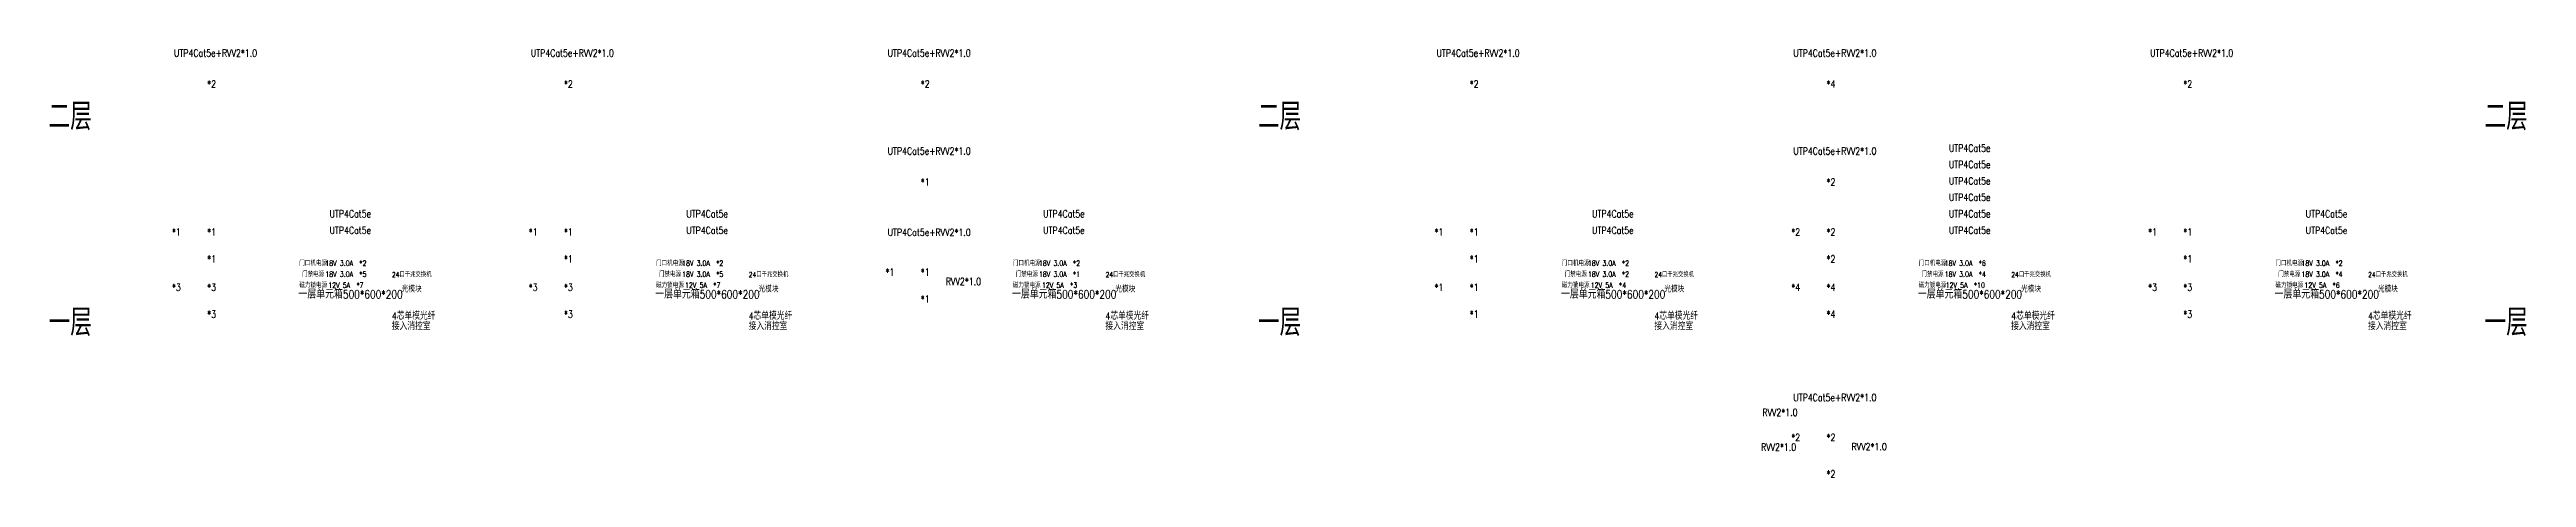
# Model space of a CAD drawing. Extents: x 2114868 to 5528286, y 1846921 to 2016792.
# Drawn here: x 2994417 to 3048563, y 1862915 to 1872275 of the extents above; entities that cross this region are included whole.
import ezdxf
from ezdxf.enums import TextEntityAlignment as Align

# ---------------------------------------------------------------- set-up
doc = ezdxf.new("R2010")
doc.units = 0
doc.header["$LTSCALE"] = 1000
doc.header["$MEASUREMENT"] = 0
doc.layers.add('T-EQUP-LIST-PLAN', color=3, linetype='Continuous')
doc.layers.add('智能化', color=7, linetype='Continuous')
doc.styles.add('_TEL_DIM', font='SIMPLEX', dxfattribs={"width": 0.8, "height": 3.5, "bigfont": 'HZTXT'})

msp = doc.modelspace()

# ---------------------------------------------------------------- texts
at = {"layer": 'T-EQUP-LIST-PLAN', "style": '_TEL_DIM', "width": 0.8}
for s, p in [('二层', (2994868, 1870819)), ('二层', (3021306, 1870819)), ('二层', (3048118, 1870819)), ('一层', (2994868, 1866319)), ('一层', (3021306, 1866319)), ('一层', (3048118, 1866319))]:
    msp.add_text(s, height=590, dxfattribs=at).set_placement(p, align=Align.MIDDLE)
at = {"layer": '智能化', "color": 120, "style": '_TEL_DIM', "width": 0.8}
for s, height, p in [('UTP4Cat5e+RVV2*1.0', 156.79, (2997137, 1872118)), ('UTP4Cat5e+RVV2*1.0', 156.79, (3004937, 1872118)), ('UTP4Cat5e+RVV2*1.0', 156.79, (3012737, 1872118)), ('UTP4Cat5e+RVV2*1.0', 156.79, (3024737, 1872118)), ('UTP4Cat5e+RVV2*1.0', 156.79, (3032537, 1872118)), ('UTP4Cat5e+RVV2*1.0', 156.79, (3040337, 1872118)), ('UTP4Cat5e+RVV2*1.0', 156.79, (3012737, 1869975)), ('UTP4Cat5e+RVV2*1.0', 156.79, (3032537, 1869975)), ('UTP4Cat5e', 156.8, (3035937, 1870040)), ('UTP4Cat5e', 156.8, (3035937, 1869681)), ('UTP4Cat5e', 156.8, (3035937, 1869321)), ('UTP4Cat5e', 156.8, (3000537, 1868603)), ('UTP4Cat5e', 156.8, (3008337, 1868603)), ('UTP4Cat5e', 156.8, (3016137, 1868603)), ('UTP4Cat5e', 156.8, (3028137, 1868603)), ('UTP4Cat5e', 156.8, (3035937, 1868962)), ('UTP4Cat5e', 156.8, (3035937, 1868603)), ('UTP4Cat5e', 156.8, (3043737, 1868603)), ('UTP4Cat5e', 156.8, (3000537, 1868243)), ('UTP4Cat5e', 156.8, (3008337, 1868243)), ('UTP4Cat5e+RVV2*1.0', 156.79, (3012737, 1868198)), ('UTP4Cat5e', 156.8, (3016137, 1868243)), ('UTP4Cat5e', 156.8, (3028137, 1868243)), ('UTP4Cat5e', 156.8, (3035937, 1868243)), ('UTP4Cat5e', 156.8, (3043737, 1868243)), ('RVV2*1.0', 156.8, (3014011, 1867124)), ('4芯单模光纤', 156.8, (3001899, 1866368)), ('4芯单模光纤', 156.8, (3009699, 1866368)), ('4芯单模光纤', 156.8, (3017499, 1866368)), ('4芯单模光纤', 156.8, (3029499, 1866368)), ('4芯单模光纤', 156.8, (3037299, 1866368)), ('4芯单模光纤', 156.8, (3045099, 1866368)), ('接入消控室', 156.8, (3001899, 1866143)), ('接入消控室', 156.8, (3009699, 1866143)), ('接入消控室', 156.8, (3017499, 1866143)), ('接入消控室', 156.8, (3029499, 1866143)), ('接入消控室', 156.8, (3037299, 1866143)), ('接入消控室', 156.8, (3045099, 1866143)), ('RVV2*1.0', 156.8, (3031861, 1864260)), ('UTP4Cat5e+RVV2*1.0', 156.79, (3032537, 1864586)), ('RVV2*1.0', 156.8, (3031831, 1863501)), ('RVV2*1.0', 156.8, (3033811, 1863512))]:
    msp.add_text(s, height=height, dxfattribs=at).set_placement(p)
at = {"layer": '智能化', "color": 3, "style": '_TEL_DIM', "width": 0.8}
for s, p in [('*2', (2997863, 1871442)), ('*2', (3005663, 1871442)), ('*2', (3013463, 1871442)), ('*2', (3025463, 1871442)), ('*4', (3033263, 1871442)), ('*2', (3041063, 1871442)), ('*1', (3013463, 1869299)), ('*2', (3033263, 1869299)), ('*1', (2997093, 1868205)), ('*1', (2997863, 1868205)), ('*1', (3004893, 1868205)), ('*1', (3005663, 1868205)), ('*1', (3024693, 1868205)), ('*1', (3025463, 1868205)), ('*2', (3032493, 1868205)), ('*2', (3033263, 1868205)), ('*1', (3040293, 1868205)), ('*1', (3041063, 1868205)), ('*1', (2997863, 1867617)), ('*1', (3005663, 1867617)), ('*1', (3025463, 1867617)), ('*2', (3033263, 1867617)), ('*1', (3041063, 1867617)), ('*3', (2997093, 1866997)), ('*3', (2997863, 1866997)), ('*3', (3004893, 1866997)), ('*3', (3005663, 1866997)), ('*1', (3012693, 1867327)), ('*1', (3013463, 1867327)), ('*1', (3024693, 1866997)), ('*1', (3025463, 1866997)), ('*4', (3032493, 1866997)), ('*4', (3033263, 1866997)), ('*3', (3040293, 1866997)), ('*3', (3041063, 1866997)), ('*3', (2997863, 1866408)), ('*3', (3005663, 1866408)), ('*1', (3013463, 1866739)), ('*1', (3025463, 1866408)), ('*4', (3033263, 1866408)), ('*3', (3041063, 1866408)), ('*2', (3032493, 1863716)), ('*2', (3033263, 1863716)), ('*2', (3033263, 1862915))]:
    msp.add_text(s, height=156.8, dxfattribs=at).set_placement(p)
at = {"layer": '智能化', "color": 2, "linetype": 'ByBlock', "style": '_TEL_DIM', "width": 0.8}
for s, height, p in [('门口机电源', 112.5, (3000179, 1867601)), ('18V 3.0A  *2', 112.5, (3000895, 1867601)), ('门口机电源', 112.5, (3007979, 1867601)), ('18V 3.0A  *2', 112.5, (3008695, 1867601)), ('门口机电源', 112.5, (3015779, 1867601)), ('18V 3.0A  *2', 112.5, (3016495, 1867601)), ('门口机电源', 112.5, (3027779, 1867601)), ('18V 3.0A  *2', 112.5, (3028495, 1867601)), ('门口机电源', 112.5, (3035579, 1867601)), ('18V 3.0A  *6', 112.5, (3036295, 1867601)), ('门口机电源', 112.5, (3043379, 1867601)), ('18V 3.0A  *2', 112.5, (3044095, 1867601)), ('磁力锁电源', 112.5, (3000179, 1867121)), ('一层单元箱500*600*200', 180, (3000998, 1866920)), ('门禁电源', 112.5, (3000179, 1867361)), ('18V 3.0A  *5', 112.5, (3000895, 1867361)), ('12V 5A  *7', 112.5, (3000895, 1867121)), ('24口千兆交换机', 108, (3002334, 1867353)), ('光模块', 135, (3002334, 1867033)), ('磁力锁电源', 112.5, (3007979, 1867121)), ('一层单元箱500*600*200', 180, (3008798, 1866920)), ('门禁电源', 112.5, (3007979, 1867361)), ('18V 3.0A  *5', 112.5, (3008695, 1867361)), ('12V 5A  *7', 112.5, (3008695, 1867121)), ('24口千兆交换机', 108, (3010134, 1867353)), ('光模块', 135, (3010134, 1867033)), ('磁力锁电源', 112.5, (3015779, 1867121)), ('一层单元箱500*600*200', 180, (3016598, 1866920)), ('门禁电源', 112.5, (3015779, 1867361)), ('18V 3.0A  *1', 112.5, (3016495, 1867361)), ('12V 5A  *3', 112.5, (3016495, 1867121)), ('24口千兆交换机', 108, (3017934, 1867353)), ('光模块', 135, (3017934, 1867033)), ('磁力锁电源', 112.5, (3027779, 1867121)), ('一层单元箱500*600*200', 180, (3028598, 1866920)), ('门禁电源', 112.5, (3027779, 1867361)), ('18V 3.0A  *2', 112.5, (3028495, 1867361)), ('12V 5A  *4', 112.5, (3028495, 1867121)), ('24口千兆交换机', 108, (3029934, 1867353)), ('光模块', 135, (3029934, 1867033)), ('磁力锁电源', 112.5, (3035579, 1867121)), ('一层单元箱500*600*200', 180, (3036398, 1866920)), ('门禁电源', 112.5, (3035579, 1867361)), ('18V 3.0A  *4', 112.5, (3036295, 1867361)), ('12V 5A  *10', 112.5, (3036295, 1867121)), ('24口千兆交换机', 108, (3037734, 1867353)), ('光模块', 135, (3037734, 1867033)), ('磁力锁电源', 112.5, (3043379, 1867121)), ('一层单元箱500*600*200', 180, (3044198, 1866920)), ('门禁电源', 112.5, (3043379, 1867361)), ('18V 3.0A  *4', 112.5, (3044095, 1867361)), ('12V 5A  *6', 112.5, (3044095, 1867121)), ('24口千兆交换机', 108, (3045534, 1867353)), ('光模块', 135, (3045534, 1867033))]:
    msp.add_text(s, height=height, dxfattribs=at).set_placement(p, align=Align.MIDDLE_CENTER)

doc.saveas('drawing.dxf')
